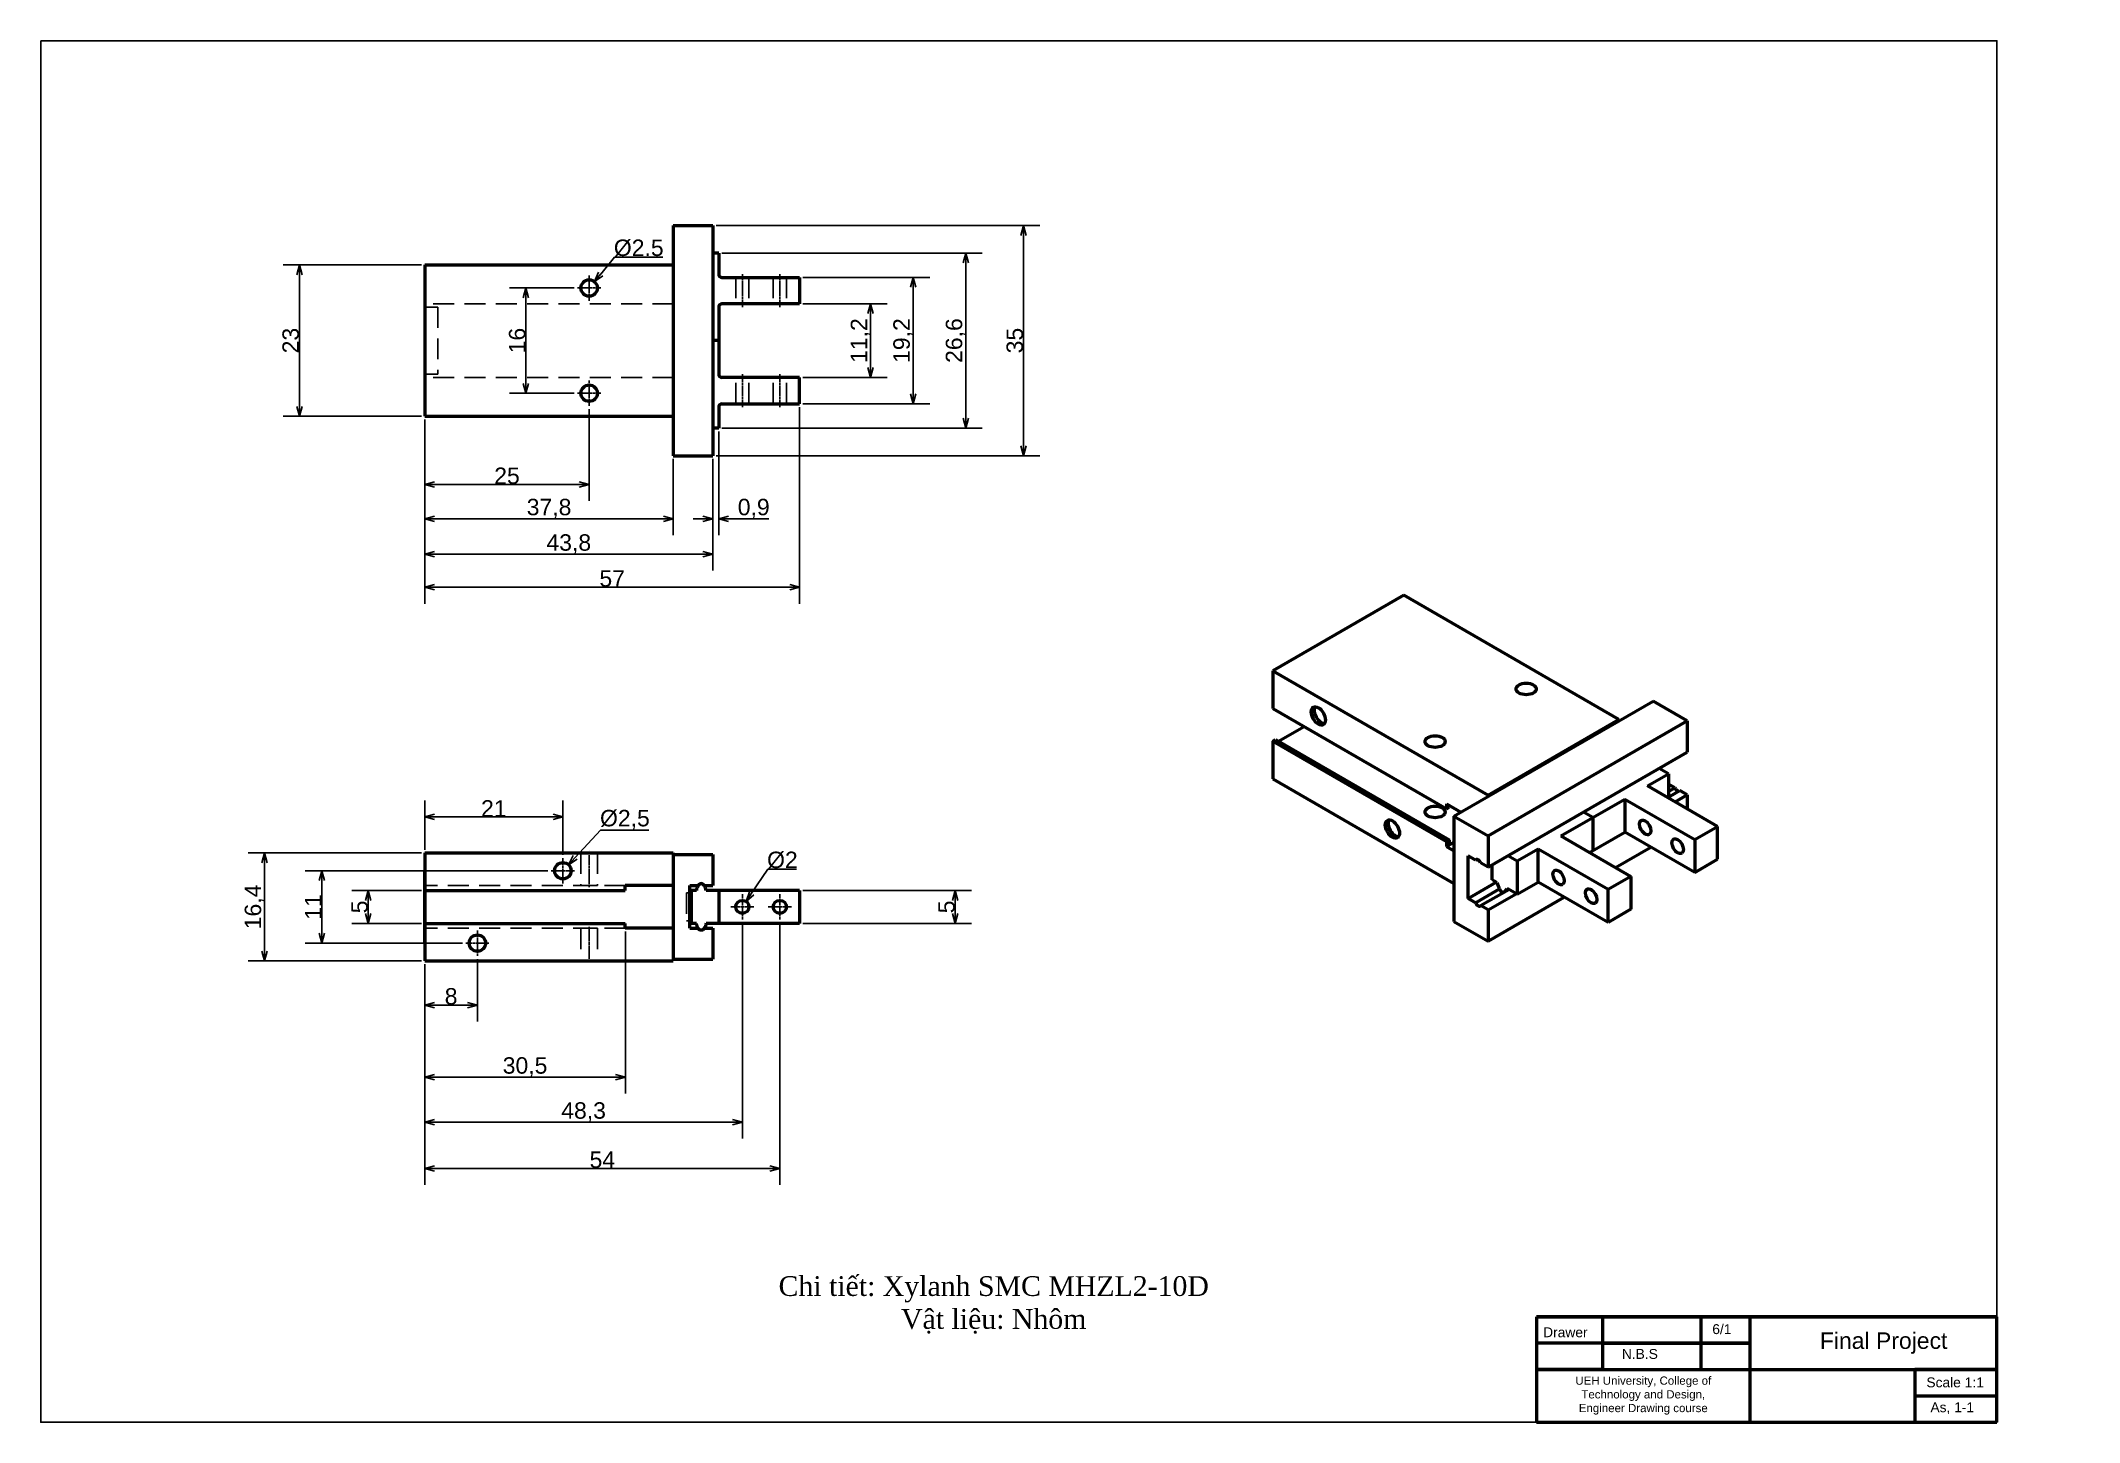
# Model space of a CAD drawing. Header units: inches. Extents: x 632 to 5727, y -9589 to -3994.
# Drawn here: x 5107 to 5727, y -5081 to -4661 of the extents above; entities that cross this region are included whole.
import ezdxf

# ---------------------------------------------------------------- set-up
doc = ezdxf.new("R2010")
doc.units = ezdxf.units.IN
doc.header["$MEASUREMENT"] = 0
doc.linetypes.add('CENTER2', pattern=[1.125, 0.75, -0.125, 0.125, -0.125])
doc.linetypes.add('DASHED2', pattern=[9.525, 6.35, -3.175])
for name, color, linetype, lineweight, plot in [('center line', 5, 'CENTER2', 25, False), ('Dimension line', 3, 'Continuous', 25, False), ('hidden line', 10, 'DASHED2', 25, False), ('visible line', 7, 'Continuous', 50, False)]:
    doc.layers.add(name, color=color, linetype=linetype, lineweight=lineweight, plot=plot)
doc.styles.get("Standard").update_dxf_attribs({"font": 'arial.ttf'})
doc.dimstyles.new('ISO A3', dxfattribs={"dimtxt": 5, "dimasz": 3, "dimexe": 5, "dimexo": 1, "dimgap": 0.09, "dimtad": 1, "dimtoh": 1, "dimdec": 0, "dimzin": 0, "dimdsep": 46, "dimtxsty": 'Standard', "dimblk": 'OPEN30', "dimcen": 0.09, "dimclrd": 256, "dimclre": 256, "dimadec": 0, "dimazin": 0, "dimtfac": 1, "dimtdec": 0, "dimtofl": 0, "dimtmove": 0, "dimatfit": 3, "dimldrblk": 'OPEN30', "dimfxl": 1, "dimtolj": 1, "dimtzin": 0, "dimarcsym": 0})

msp = doc.modelspace()

# ---------------------------------------------------------------- texts
at = {"color": 1, "insert": (5326.99853, -5036.33922), "char_height": 6, "attachment_point": 1}
msp.add_mtext_dynamic_manual_height_columns('\\pxqc;{\\fTimes New Roman|b0|i0|c0|p18;\\C256;Chi tiết: Xylanh SMC MHZL2-10D\\PVật liệu: Nhôm}', width=139.8295877, gutter_width=1, heights=[0], dxfattribs=at)
at = {"layer": 'Dimension line', "insert": (5564.0443, -5051.89671), "char_height": 3, "attachment_point": 1}
msp.add_mtext_dynamic_manual_height_columns('{\\C0;Drawer}', width=33.9958744, gutter_width=25, heights=[2.28621], dxfattribs=at)
at = {"layer": 'visible line', "attachment_point": 1}
for s, width, heights, insert, char_height in [('6/1', 33.9958744, [2.28621], (5615.49162, -5050.93612), 3), ('Final Project', 49.9491703, [0], (5648.19519, -5053.43418), 5), ('N.B.S', 33.9958744, [2.28621], (5587.99144, -5058.47194), 3), ('\\pxqc;UEH University, College of Technology and Design, \\PEngineer Drawing course ', 58.9083844, [19.15756], (5565.04174, -5066.83423), 2.5), ('Scale 1:1', 33.9958744, [2.28621], (5680.61649, -5067.12128), 3), ('As, 1-1', 33.9958744, [2.28621], (5681.84835, -5074.69144), 3)]:
    msp.add_mtext_dynamic_manual_height_columns(s, width=width, gutter_width=25, heights=heights, dxfattribs=dict(at, insert=insert, char_height=char_height))

# ---------------------------------------------------------------- blocks, each defined once
blk = doc.blocks.new('_Open30')
at = {"color": 0, "linetype": 'ByBlock', "lineweight": -2}
for p, q in [((-1, 0.27), (0, 0)), ((0, 0), (-1, -0.27)), ((0, 0), (-1, 0))]:
    blk.add_line(p, q, dxfattribs=at)
blk = doc.blocks.new('*D234')
at = {"layer": 'Defpoints', "color": 0, "transparency": 16777216}
for p in [(5223.86, -4728.88), (5185.73, -4774.88), (5223.86, -4774.88)]:
    blk.add_point(p, dxfattribs=at)
at = {"layer": 'Dimension line', "lineweight": -2, "transparency": 16777216}
for p, q in [((5222.86, -4728.88), (5180.73, -4728.88)), ((5185.73, -4731.88), (5185.73, -4771.88)), ((5222.86, -4774.88), (5180.73, -4774.88))]:
    blk.add_line(p, q, dxfattribs=at)
at = {"layer": 'Dimension line', "lineweight": -2, "transparency": 16777216, "xscale": 3, "yscale": 3, "zscale": 3}
for p, rotation in [((5185.73, -4728.88), 90), ((5185.73, -4774.88), 270)]:
    blk.add_blockref('_Open30', p, dxfattribs=dict(at, rotation=rotation))
at = {"layer": 'Dimension line', "color": 0, "transparency": 16777216, "insert": (5183.08, -4751.88), "char_height": 5, "attachment_point": 5, "rotation": 90}
blk.add_mtext('\\A1;23', dxfattribs=at)
blk = doc.blocks.new('*D235')
at = {"layer": 'Defpoints', "color": 0, "transparency": 16777216}
for p in [(5273.86, -4771.75), (5223.86, -4774.88), (5273.86, -4795.65)]:
    blk.add_point(p, dxfattribs=at)
at = {"layer": 'Dimension line', "lineweight": -2, "transparency": 16777216}
for p, q in [((5273.86, -4772.75), (5273.86, -4800.65)), ((5223.86, -4775.88), (5223.86, -4800.65)), ((5226.86, -4795.65), (5270.86, -4795.65))]:
    blk.add_line(p, q, dxfattribs=at)
at = {"layer": 'Dimension line', "lineweight": -2, "transparency": 16777216, "xscale": 3, "yscale": 3, "zscale": 3, "rotation": 180}
blk.add_blockref('_Open30', (5223.86, -4795.65), dxfattribs=at)
at = {"layer": 'Dimension line', "lineweight": -2, "transparency": 16777216, "xscale": 3, "yscale": 3, "zscale": 3}
blk.add_blockref('_Open30', (5273.86, -4795.65), dxfattribs=at)
at = {"layer": 'Dimension line', "color": 0, "transparency": 16777216, "insert": (5248.86, -4793.01), "char_height": 5, "width": 7.1453, "attachment_point": 5}
blk.add_mtext('\\A1;25', dxfattribs=at)
blk = doc.blocks.new('*D236')
at = {"layer": 'Defpoints', "color": 0, "transparency": 16777216}
for p in [(5223.86, -4774.88), (5299.46, -4786.88), (5299.46, -4806.05)]:
    blk.add_point(p, dxfattribs=at)
at = {"layer": 'Dimension line', "lineweight": -2, "transparency": 16777216}
for p, q in [((5223.86, -4775.88), (5223.86, -4811.05)), ((5299.46, -4787.88), (5299.46, -4811.05)), ((5226.86, -4806.05), (5296.46, -4806.05))]:
    blk.add_line(p, q, dxfattribs=at)
at = {"layer": 'Dimension line', "lineweight": -2, "transparency": 16777216, "xscale": 3, "yscale": 3, "zscale": 3, "rotation": 180}
blk.add_blockref('_Open30', (5223.86, -4806.05), dxfattribs=at)
at = {"layer": 'Dimension line', "lineweight": -2, "transparency": 16777216, "xscale": 3, "yscale": 3, "zscale": 3}
blk.add_blockref('_Open30', (5299.46, -4806.05), dxfattribs=at)
at = {"layer": 'Dimension line', "color": 0, "transparency": 16777216, "insert": (5261.66, -4802.95), "char_height": 5, "width": 7.118, "attachment_point": 5}
blk.add_mtext('\\A1;37,8', dxfattribs=at)
blk = doc.blocks.new('*D237')
at = {"layer": 'Defpoints', "color": 0, "transparency": 16777216}
for p in [(5223.86, -4774.88), (5311.46, -4786.88), (5311.46, -4816.83)]:
    blk.add_point(p, dxfattribs=at)
at = {"layer": 'Dimension line', "lineweight": -2, "transparency": 16777216}
for p, q in [((5223.86, -4775.88), (5223.86, -4821.83)), ((5311.46, -4787.88), (5311.46, -4821.83)), ((5226.86, -4816.83), (5308.46, -4816.83))]:
    blk.add_line(p, q, dxfattribs=at)
at = {"layer": 'Dimension line', "lineweight": -2, "transparency": 16777216, "xscale": 3, "yscale": 3, "zscale": 3, "rotation": 180}
blk.add_blockref('_Open30', (5223.86, -4816.83), dxfattribs=at)
at = {"layer": 'Dimension line', "lineweight": -2, "transparency": 16777216, "xscale": 3, "yscale": 3, "zscale": 3}
blk.add_blockref('_Open30', (5311.46, -4816.83), dxfattribs=at)
at = {"layer": 'Dimension line', "color": 0, "transparency": 16777216, "insert": (5267.66, -4813.73), "char_height": 5, "attachment_point": 5}
blk.add_mtext('\\A1;43,8', dxfattribs=at)
blk = doc.blocks.new('*D238')
at = {"layer": 'Defpoints', "color": 0, "transparency": 16777216}
for p in [(5313.26, -4778.48), (5311.46, -4786.88), (5311.46, -4806.05)]:
    blk.add_point(p, dxfattribs=at)
at = {"layer": 'Dimension line', "lineweight": -2, "transparency": 16777216}
for p, q in [((5313.26, -4779.48), (5313.26, -4811.05)), ((5311.46, -4787.88), (5311.46, -4811.05)), ((5308.46, -4806.05), (5305.46, -4806.05)), ((5316.26, -4806.05), (5328.55, -4806.05))]:
    blk.add_line(p, q, dxfattribs=at)
at = {"layer": 'Dimension line', "lineweight": -2, "transparency": 16777216, "xscale": 3, "yscale": 3, "zscale": 3}
blk.add_blockref('_Open30', (5311.46, -4806.05), dxfattribs=at)
at = {"layer": 'Dimension line', "lineweight": -2, "transparency": 16777216, "xscale": 3, "yscale": 3, "zscale": 3, "rotation": 180}
blk.add_blockref('_Open30', (5313.26, -4806.05), dxfattribs=at)
at = {"layer": 'Dimension line', "color": 0, "transparency": 16777216, "insert": (5323.91, -4802.95), "char_height": 5, "width": 3.3117, "attachment_point": 5}
blk.add_mtext('\\A1;0,9', dxfattribs=at)
blk = doc.blocks.new('*D239')
at = {"layer": 'Defpoints', "color": 0, "transparency": 16777216}
for p in [(5275.45, -4733.95), (5272.27, -4737.81)]:
    blk.add_point(p, dxfattribs=at)
at = {"layer": 'Dimension line', "lineweight": -2, "transparency": 16777216}
for p, q in [((5281.56, -4726.54), (5277.36, -4731.64)), ((5296.23, -4726.54), (5281.56, -4726.54)), ((5273.77, -4735.88), (5273.95, -4735.88)), ((5273.86, -4735.97), (5273.86, -4735.79))]:
    blk.add_line(p, q, dxfattribs=at)
at = {"layer": 'Dimension line', "lineweight": -2, "transparency": 16777216, "xscale": 3, "yscale": 3, "zscale": 3, "rotation": 230.511507049415}
blk.add_blockref('_Open30', (5275.45, -4733.95), dxfattribs=at)
at = {"layer": 'Dimension line', "color": 0, "transparency": 16777216, "insert": (5288.94, -4723.75), "char_height": 5, "attachment_point": 5}
blk.add_mtext('\\A1;%%C2.5', dxfattribs=at)
blk = doc.blocks.new('*D240')
at = {"layer": 'Defpoints', "color": 0, "transparency": 16777216}
for p in [(5337.86, -4740.68), (5337.86, -4763.08), (5359.48, -4763.08)]:
    blk.add_point(p, dxfattribs=at)
at = {"layer": 'Dimension line', "lineweight": -2, "transparency": 16777216}
for p, q in [((5338.86, -4740.68), (5364.48, -4740.68)), ((5359.48, -4743.68), (5359.48, -4760.08)), ((5338.86, -4763.08), (5364.48, -4763.08))]:
    blk.add_line(p, q, dxfattribs=at)
at = {"layer": 'Dimension line', "lineweight": -2, "transparency": 16777216, "xscale": 3, "yscale": 3, "zscale": 3}
for p, rotation in [((5359.48, -4740.68), 90), ((5359.48, -4763.08), 270)]:
    blk.add_blockref('_Open30', p, dxfattribs=dict(at, rotation=rotation))
at = {"layer": 'Dimension line', "color": 0, "transparency": 16777216, "insert": (5356.39, -4751.88), "char_height": 5, "width": 5.7265, "attachment_point": 5, "rotation": 90}
blk.add_mtext('\\A1;11,2', dxfattribs=at)
blk = doc.blocks.new('*D241')
at = {"layer": 'Defpoints', "color": 0, "transparency": 16777216}
for p in [(5337.86, -4732.68), (5337.86, -4771.08), (5372.44, -4771.08)]:
    blk.add_point(p, dxfattribs=at)
at = {"layer": 'Dimension line', "lineweight": -2, "transparency": 16777216}
for p, q in [((5338.86, -4732.68), (5377.44, -4732.68)), ((5372.44, -4735.68), (5372.44, -4768.08)), ((5338.86, -4771.08), (5377.44, -4771.08))]:
    blk.add_line(p, q, dxfattribs=at)
at = {"layer": 'Dimension line', "lineweight": -2, "transparency": 16777216, "xscale": 3, "yscale": 3, "zscale": 3}
for p, rotation in [((5372.44, -4732.68), 90), ((5372.44, -4771.08), 270)]:
    blk.add_blockref('_Open30', p, dxfattribs=dict(at, rotation=rotation))
at = {"layer": 'Dimension line', "color": 0, "transparency": 16777216, "insert": (5369.34, -4751.88), "char_height": 5, "attachment_point": 5, "rotation": 90}
blk.add_mtext('\\A1;19,2', dxfattribs=at)
blk = doc.blocks.new('*D242')
at = {"layer": 'Defpoints', "color": 0, "transparency": 16777216}
for p in [(5313.26, -4725.28), (5313.26, -4778.48), (5388.39, -4778.48)]:
    blk.add_point(p, dxfattribs=at)
at = {"layer": 'Dimension line', "lineweight": -2, "transparency": 16777216}
for p, q in [((5314.26, -4725.28), (5393.39, -4725.28)), ((5388.39, -4728.28), (5388.39, -4775.48)), ((5314.26, -4778.48), (5393.39, -4778.48))]:
    blk.add_line(p, q, dxfattribs=at)
at = {"layer": 'Dimension line', "lineweight": -2, "transparency": 16777216, "xscale": 3, "yscale": 3, "zscale": 3}
for p, rotation in [((5388.39, -4725.28), 90), ((5388.39, -4778.48), 270)]:
    blk.add_blockref('_Open30', p, dxfattribs=dict(at, rotation=rotation))
at = {"layer": 'Dimension line', "color": 0, "transparency": 16777216, "insert": (5385.29, -4751.88), "char_height": 5, "attachment_point": 5, "rotation": 90}
blk.add_mtext('\\A1;26,6', dxfattribs=at)
blk = doc.blocks.new('*D243')
at = {"layer": 'Defpoints', "color": 0, "transparency": 16777216}
for p in [(5311.46, -4716.88), (5311.46, -4786.88), (5405.99, -4786.88)]:
    blk.add_point(p, dxfattribs=at)
at = {"layer": 'Dimension line', "lineweight": -2, "transparency": 16777216}
for p, q in [((5312.46, -4716.88), (5410.99, -4716.88)), ((5405.99, -4719.88), (5405.99, -4783.88)), ((5312.46, -4786.88), (5410.99, -4786.88))]:
    blk.add_line(p, q, dxfattribs=at)
at = {"layer": 'Dimension line', "lineweight": -2, "transparency": 16777216, "xscale": 3, "yscale": 3, "zscale": 3}
for p, rotation in [((5405.99, -4716.88), 90), ((5405.99, -4786.88), 270)]:
    blk.add_blockref('_Open30', p, dxfattribs=dict(at, rotation=rotation))
at = {"layer": 'Dimension line', "color": 0, "transparency": 16777216, "insert": (5403.34, -4751.88), "char_height": 5, "attachment_point": 5, "rotation": 90}
blk.add_mtext('\\A1;35', dxfattribs=at)
blk = doc.blocks.new('*D244')
at = {"layer": 'Defpoints', "color": 0, "transparency": 16777216}
for p in [(5265.86, -4896.71), (5223.86, -4907.67), (5265.86, -4909.2)]:
    blk.add_point(p, dxfattribs=at)
at = {"layer": 'Dimension line', "lineweight": -2, "transparency": 16777216}
for p, q in [((5223.86, -4906.67), (5223.86, -4891.71)), ((5265.86, -4908.2), (5265.86, -4891.71)), ((5226.86, -4896.71), (5262.86, -4896.71))]:
    blk.add_line(p, q, dxfattribs=at)
at = {"layer": 'Dimension line', "lineweight": -2, "transparency": 16777216, "xscale": 3, "yscale": 3, "zscale": 3, "rotation": 180}
blk.add_blockref('_Open30', (5223.86, -4896.71), dxfattribs=at)
at = {"layer": 'Dimension line', "lineweight": -2, "transparency": 16777216, "xscale": 3, "yscale": 3, "zscale": 3}
blk.add_blockref('_Open30', (5265.86, -4896.71), dxfattribs=at)
at = {"layer": 'Dimension line', "color": 0, "transparency": 16777216, "insert": (5244.86, -4894.11), "char_height": 5, "width": 7.3124, "attachment_point": 5}
blk.add_mtext('\\A1;21', dxfattribs=at)
blk = doc.blocks.new('*D245')
at = {"layer": 'Defpoints', "color": 0, "transparency": 16777216}
for p in [(5223.86, -4919.07), (5206.65, -4929.07), (5223.86, -4929.07)]:
    blk.add_point(p, dxfattribs=at)
at = {"layer": 'Dimension line', "lineweight": -2, "transparency": 16777216}
for p, q in [((5222.86, -4919.07), (5201.65, -4919.07)), ((5206.65, -4922.07), (5206.65, -4926.07)), ((5222.86, -4929.07), (5201.65, -4929.07))]:
    blk.add_line(p, q, dxfattribs=at)
at = {"layer": 'Dimension line', "lineweight": -2, "transparency": 16777216, "xscale": 3, "yscale": 3, "zscale": 3}
for p, rotation in [((5206.65, -4919.07), 90), ((5206.65, -4929.07), 270)]:
    blk.add_blockref('_Open30', p, dxfattribs=dict(at, rotation=rotation))
at = {"layer": 'Dimension line', "color": 0, "transparency": 16777216, "insert": (5204.02, -4924.07), "char_height": 5, "attachment_point": 5, "rotation": 90}
blk.add_mtext('\\A1;5', dxfattribs=at)
blk = doc.blocks.new('*D246')
at = {"layer": 'Defpoints', "color": 0, "transparency": 16777216}
for p in [(5262.33, -4913.07), (5192.52, -4935.07), (5236.33, -4935.07)]:
    blk.add_point(p, dxfattribs=at)
at = {"layer": 'Dimension line', "lineweight": -2, "transparency": 16777216}
for p, q in [((5261.33, -4913.07), (5187.52, -4913.07)), ((5192.52, -4916.07), (5192.52, -4932.07)), ((5235.33, -4935.07), (5187.52, -4935.07))]:
    blk.add_line(p, q, dxfattribs=at)
at = {"layer": 'Dimension line', "lineweight": -2, "transparency": 16777216, "xscale": 3, "yscale": 3, "zscale": 3}
for p, rotation in [((5192.52, -4913.07), 90), ((5192.52, -4935.07), 270)]:
    blk.add_blockref('_Open30', p, dxfattribs=dict(at, rotation=rotation))
at = {"layer": 'Dimension line', "color": 0, "transparency": 16777216, "insert": (5189.92, -4924.07), "char_height": 5, "attachment_point": 5, "rotation": 90}
blk.add_mtext('\\A1;11', dxfattribs=at)
blk = doc.blocks.new('*D247')
at = {"layer": 'Defpoints', "color": 0, "transparency": 16777216}
for p in [(5223.86, -4907.67), (5175.13, -4940.47), (5223.86, -4940.47)]:
    blk.add_point(p, dxfattribs=at)
at = {"layer": 'Dimension line', "lineweight": -2, "transparency": 16777216}
for p, q in [((5222.86, -4907.67), (5170.13, -4907.67)), ((5175.13, -4910.67), (5175.13, -4937.47)), ((5222.86, -4940.47), (5170.13, -4940.47))]:
    blk.add_line(p, q, dxfattribs=at)
at = {"layer": 'Dimension line', "lineweight": -2, "transparency": 16777216, "xscale": 3, "yscale": 3, "zscale": 3}
for p, rotation in [((5175.13, -4907.67), 90), ((5175.13, -4940.47), 270)]:
    blk.add_blockref('_Open30', p, dxfattribs=dict(at, rotation=rotation))
at = {"layer": 'Dimension line', "color": 0, "transparency": 16777216, "insert": (5172.04, -4924.07), "char_height": 5, "attachment_point": 5, "rotation": 90}
blk.add_mtext('\\A1;16,4', dxfattribs=at)
blk = doc.blocks.new('*D248')
at = {"layer": 'Defpoints', "color": 0, "transparency": 16777216}
for p in [(5223.86, -4940.47), (5239.86, -4938.93), (5239.86, -4953.92)]:
    blk.add_point(p, dxfattribs=at)
at = {"layer": 'Dimension line', "lineweight": -2, "transparency": 16777216}
for p, q in [((5223.86, -4941.47), (5223.86, -4958.92)), ((5239.86, -4939.93), (5239.86, -4958.92)), ((5226.86, -4953.92), (5236.86, -4953.92))]:
    blk.add_line(p, q, dxfattribs=at)
at = {"layer": 'Dimension line', "lineweight": -2, "transparency": 16777216, "xscale": 3, "yscale": 3, "zscale": 3, "rotation": 180}
blk.add_blockref('_Open30', (5223.86, -4953.92), dxfattribs=at)
at = {"layer": 'Dimension line', "lineweight": -2, "transparency": 16777216, "xscale": 3, "yscale": 3, "zscale": 3}
blk.add_blockref('_Open30', (5239.86, -4953.92), dxfattribs=at)
at = {"layer": 'Dimension line', "color": 0, "transparency": 16777216, "insert": (5231.86, -4951.28), "char_height": 5, "attachment_point": 5}
blk.add_mtext('\\A1;8', dxfattribs=at)
blk = doc.blocks.new('*D249')
at = {"layer": 'Defpoints', "color": 0, "transparency": 16777216}
for p in [(5284.86, -4930.57), (5223.86, -4940.47), (5284.86, -4975.82)]:
    blk.add_point(p, dxfattribs=at)
at = {"layer": 'Dimension line', "lineweight": -2, "transparency": 16777216}
for p, q in [((5284.86, -4931.57), (5284.86, -4980.82)), ((5223.86, -4941.47), (5223.86, -4980.82)), ((5226.86, -4975.82), (5281.86, -4975.82))]:
    blk.add_line(p, q, dxfattribs=at)
at = {"layer": 'Dimension line', "lineweight": -2, "transparency": 16777216, "xscale": 3, "yscale": 3, "zscale": 3, "rotation": 180}
blk.add_blockref('_Open30', (5223.86, -4975.82), dxfattribs=at)
at = {"layer": 'Dimension line', "lineweight": -2, "transparency": 16777216, "xscale": 3, "yscale": 3, "zscale": 3}
blk.add_blockref('_Open30', (5284.86, -4975.82), dxfattribs=at)
at = {"layer": 'Dimension line', "color": 0, "transparency": 16777216, "insert": (5254.36, -4972.73), "char_height": 5, "attachment_point": 5}
blk.add_mtext('\\A1;30,5', dxfattribs=at)
blk = doc.blocks.new('*D250')
at = {"layer": 'Defpoints', "color": 0, "transparency": 16777216}
for p in [(5320.46, -4927.93), (5223.86, -4940.47), (5320.46, -4989.52)]:
    blk.add_point(p, dxfattribs=at)
at = {"layer": 'Dimension line', "lineweight": -2, "transparency": 16777216}
for p, q in [((5320.46, -4928.93), (5320.46, -4994.52)), ((5223.86, -4941.47), (5223.86, -4994.52)), ((5226.86, -4989.52), (5317.46, -4989.52))]:
    blk.add_line(p, q, dxfattribs=at)
at = {"layer": 'Dimension line', "lineweight": -2, "transparency": 16777216, "xscale": 3, "yscale": 3, "zscale": 3, "rotation": 180}
blk.add_blockref('_Open30', (5223.86, -4989.52), dxfattribs=at)
at = {"layer": 'Dimension line', "lineweight": -2, "transparency": 16777216, "xscale": 3, "yscale": 3, "zscale": 3}
blk.add_blockref('_Open30', (5320.46, -4989.52), dxfattribs=at)
at = {"layer": 'Dimension line', "color": 0, "transparency": 16777216, "insert": (5272.16, -4986.42), "char_height": 5, "attachment_point": 5}
blk.add_mtext('\\A1;48,3', dxfattribs=at)
blk = doc.blocks.new('*D251')
at = {"layer": 'Defpoints', "color": 0, "transparency": 16777216}
for p in [(5331.86, -4927.93), (5223.86, -4940.47), (5331.86, -5003.6)]:
    blk.add_point(p, dxfattribs=at)
at = {"layer": 'Dimension line', "lineweight": -2, "transparency": 16777216}
for p, q in [((5331.86, -4928.93), (5331.86, -5008.6)), ((5223.86, -4941.47), (5223.86, -5008.6)), ((5226.86, -5003.6), (5328.86, -5003.6))]:
    blk.add_line(p, q, dxfattribs=at)
at = {"layer": 'Dimension line', "lineweight": -2, "transparency": 16777216, "xscale": 3, "yscale": 3, "zscale": 3, "rotation": 180}
blk.add_blockref('_Open30', (5223.86, -5003.6), dxfattribs=at)
at = {"layer": 'Dimension line', "lineweight": -2, "transparency": 16777216, "xscale": 3, "yscale": 3, "zscale": 3}
blk.add_blockref('_Open30', (5331.86, -5003.6), dxfattribs=at)
at = {"layer": 'Dimension line', "color": 0, "transparency": 16777216, "insert": (5277.86, -5000.96), "char_height": 5, "attachment_point": 5}
blk.add_mtext('\\A1;54', dxfattribs=at)
blk = doc.blocks.new('*D252')
at = {"layer": 'Defpoints', "color": 0, "transparency": 16777216}
for p in [(5321.58, -4922.41), (5319.34, -4925.72)]:
    blk.add_point(p, dxfattribs=at)
at = {"layer": 'Dimension line', "lineweight": -2, "transparency": 16777216}
for p, q in [((5328.2, -4912.63), (5323.26, -4919.92)), ((5336.97, -4912.63), (5328.2, -4912.63)), ((5320.37, -4924.07), (5320.55, -4924.07)), ((5320.46, -4924.16), (5320.46, -4923.98))]:
    blk.add_line(p, q, dxfattribs=at)
at = {"layer": 'Dimension line', "lineweight": -2, "transparency": 16777216, "xscale": 3, "yscale": 3, "zscale": 3, "rotation": 235.9257803928069}
blk.add_blockref('_Open30', (5321.58, -4922.41), dxfattribs=at)
at = {"layer": 'Dimension line', "color": 0, "transparency": 16777216, "insert": (5332.63, -4909.85), "char_height": 5, "attachment_point": 5}
blk.add_mtext('\\A1;%%C2', dxfattribs=at)
blk = doc.blocks.new('*D253')
at = {"layer": 'Defpoints', "color": 0, "transparency": 16777216}
for p in [(5264.16, -4914.9), (5267.56, -4911.23)]:
    blk.add_point(p, dxfattribs=at)
at = {"layer": 'Dimension line', "lineweight": -2, "transparency": 16777216}
for p, q in [((5277.35, -4900.7), (5269.6, -4909.04)), ((5292.02, -4900.7), (5277.35, -4900.7)), ((5265.77, -4913.07), (5265.95, -4913.07)), ((5265.86, -4913.16), (5265.86, -4912.98))]:
    blk.add_line(p, q, dxfattribs=at)
at = {"layer": 'Dimension line', "lineweight": -2, "transparency": 16777216, "xscale": 3, "yscale": 3, "zscale": 3, "rotation": 227.1067112890929}
blk.add_blockref('_Open30', (5267.56, -4911.23), dxfattribs=at)
at = {"layer": 'Dimension line', "color": 0, "transparency": 16777216, "insert": (5284.73, -4897.53), "char_height": 5, "attachment_point": 5}
blk.add_mtext('\\A1;%%C2,5', dxfattribs=at)
blk = doc.blocks.new('*D254')
at = {"layer": 'Defpoints', "color": 0, "transparency": 16777216}
for p in [(5270.33, -4735.88), (5254.63, -4767.88), (5270.33, -4767.88)]:
    blk.add_point(p, dxfattribs=at)
at = {"layer": 'Dimension line', "lineweight": -2, "transparency": 16777216}
for p, q in [((5269.33, -4735.88), (5249.63, -4735.88)), ((5254.63, -4738.88), (5254.63, -4764.88)), ((5269.33, -4767.88), (5249.63, -4767.88))]:
    blk.add_line(p, q, dxfattribs=at)
at = {"layer": 'Dimension line', "lineweight": -2, "transparency": 16777216, "xscale": 3, "yscale": 3, "zscale": 3}
for p, rotation in [((5254.63, -4735.88), 90), ((5254.63, -4767.88), 270)]:
    blk.add_blockref('_Open30', p, dxfattribs=dict(at, rotation=rotation))
at = {"layer": 'Dimension line', "color": 0, "transparency": 16777216, "insert": (5251.98, -4751.88), "char_height": 5, "attachment_point": 5, "rotation": 90}
blk.add_mtext('\\A1;16', dxfattribs=at)
blk = doc.blocks.new('*D255')
at = {"layer": 'Defpoints', "color": 0, "transparency": 16777216}
for p in [(5337.86, -4771.08), (5223.86, -4774.88), (5337.86, -4826.87)]:
    blk.add_point(p, dxfattribs=at)
at = {"layer": 'Dimension line', "lineweight": -2, "transparency": 16777216}
for p, q in [((5337.86, -4772.08), (5337.86, -4831.87)), ((5223.86, -4775.88), (5223.86, -4831.87)), ((5226.86, -4826.87), (5334.86, -4826.87))]:
    blk.add_line(p, q, dxfattribs=at)
at = {"layer": 'Dimension line', "lineweight": -2, "transparency": 16777216, "xscale": 3, "yscale": 3, "zscale": 3, "rotation": 180}
blk.add_blockref('_Open30', (5223.86, -4826.87), dxfattribs=at)
at = {"layer": 'Dimension line', "lineweight": -2, "transparency": 16777216, "xscale": 3, "yscale": 3, "zscale": 3}
blk.add_blockref('_Open30', (5337.86, -4826.87), dxfattribs=at)
at = {"layer": 'Dimension line', "color": 0, "transparency": 16777216, "insert": (5280.86, -4824.24), "char_height": 5, "attachment_point": 5}
blk.add_mtext('\\A1;57', dxfattribs=at)
blk = doc.blocks.new('*D256')
at = {"layer": 'Defpoints', "color": 0, "transparency": 16777216}
for p in [(5337.86, -4919.07), (5337.86, -4929.07), (5385.2, -4929.07)]:
    blk.add_point(p, dxfattribs=at)
at = {"layer": 'Dimension line', "lineweight": -2, "transparency": 16777216}
for p, q in [((5338.86, -4919.07), (5390.2, -4919.07)), ((5385.2, -4922.07), (5385.2, -4926.07)), ((5338.86, -4929.07), (5390.2, -4929.07))]:
    blk.add_line(p, q, dxfattribs=at)
at = {"layer": 'Dimension line', "lineweight": -2, "transparency": 16777216, "xscale": 3, "yscale": 3, "zscale": 3}
for p, rotation in [((5385.2, -4919.07), 90), ((5385.2, -4929.07), 270)]:
    blk.add_blockref('_Open30', p, dxfattribs=dict(at, rotation=rotation))
at = {"layer": 'Dimension line', "color": 0, "transparency": 16777216, "insert": (5382.57, -4924.07), "char_height": 5, "attachment_point": 5, "rotation": 90}
blk.add_mtext('\\A1;5', dxfattribs=at)

# ---------------------------------------------------------------- dimensions: what is measured, and where the dimension line sits
at = {"layer": 'Dimension line'}
for base, p1, p2, text, picture, middle in [((5405.9875, -4786.88219), (5311.45943, -4716.88219), (5311.45943, -4786.88219), '35', '*D243', (5403.34293, -4751.88219)), ((5185.72885, -4774.88219), (5223.85943, -4728.88219), (5223.85943, -4774.88219), '23', '*D234', (5183.08428, -4751.88219)), ((5388.38784, -4778.48219), (5313.25943, -4725.28219), (5313.25943, -4778.48219), '26,6', '*D242', (5385.29306, -4751.88219)), ((5254.62714, -4767.88219), (5270.32878, -4735.88219), (5270.32878, -4767.88219), '16', '*D254', (5251.98428, -4751.88219)), ((5372.43827, -4771.08219), (5337.85943, -4732.68219), (5337.85943, -4771.08219), '19,2', '*D241', (5369.34349, -4751.88219)), ((5359.48023, -4763.08219), (5337.85943, -4740.68219), (5337.85943, -4763.08219), '11,2', '*D240', (5356.38546, -4751.88219)), ((5175.13282, -4940.46644), (5223.85943, -4907.66644), (5223.85943, -4940.46644), '16,4', '*D247', (5172.03804, -4924.06644)), ((5192.52369, -4935.06644), (5262.32878, -4913.06644), (5236.32878, -4935.06644), '11', '*D246', (5189.92346, -4924.06644)), ((5206.65294, -4929.06644), (5223.85943, -4919.06644), (5223.85943, -4929.06644), '5', '*D245', (5204.02031, -4924.06644)), ((5385.20136, -4929.06644), (5337.85943, -4919.06644), (5337.85943, -4929.06644), '5', '*D256', (5382.56873, -4924.06644))]:
    dim = msp.add_linear_dim(base=base, p1=p1, p2=p2, angle=90, text=text, dimstyle='ISO A3', dxfattribs=at)
    dim.commit()
    dim.dimension.update_dxf_attribs({"geometry": picture, "text_midpoint": middle})
for p1, p2, text, picture, middle in [((5272.26962, -4737.81157), (5275.44924, -4733.95281), '%%C2.5', '*D239', (5288.93983, -4726.53733)), ((5264.15784, -4914.898), (5267.56102, -4911.23489), '%%C2,5', '*D253', (5284.72565, -4900.70316)), ((5319.3389, -4925.72307), (5321.57996, -4922.40982), '%%C2', '*D252', (5332.63394, -4912.62942))]:
    dim = msp.add_diameter_dim_2p(p1=p1, p2=p2, text=text, dimstyle='ISO A3', dxfattribs=at)
    dim.commit()
    dim.dimension.update_dxf_attribs({"geometry": picture, "text_midpoint": middle, "dimtype": 163})
for base, p1, p2, text, picture, middle in [((5337.85943, -4826.8693), (5223.85943, -4774.88219), (5337.85943, -4771.08219), '57', '*D255', (5280.85943, -4824.23667)), ((5273.85943, -4795.648), (5223.85943, -4774.88219), (5273.85943, -4771.74784), '25', '*D235', (5248.85943, -4793.00514)), ((5299.45943, -4806.04617), (5223.85943, -4774.88219), (5299.45943, -4786.88219), '37,8', '*D236', (5261.65943, -4802.9514)), ((5311.45943, -4816.82606), (5223.85943, -4774.88219), (5311.45943, -4786.88219), '43,8', '*D237', (5267.65943, -4813.73128)), ((5265.85943, -4896.70705), (5223.85943, -4907.66644), (5265.85943, -4909.20079), '21', '*D244', (5244.85943, -4894.10682)), ((5320.45943, -4989.51734), (5223.85943, -4940.46644), (5320.45943, -4927.93209), '48,3', '*D250', (5272.15943, -4986.42257)), ((5331.85943, -5003.59592), (5223.85943, -4940.46644), (5331.85943, -4927.93209), '54', '*D251', (5277.85943, -5000.96329)), ((5284.85943, -4975.82002), (5223.85943, -4940.46644), (5284.85943, -4930.56644), '30,5', '*D249', (5254.35943, -4972.72525)), ((5239.85943, -4953.9249), (5223.85943, -4940.46644), (5239.85943, -4938.93209), '8', '*D248', (5231.85943, -4951.28204))]:
    dim = msp.add_linear_dim(base=base, p1=p1, p2=p2, text=text, dimstyle='ISO A3', dxfattribs=at)
    dim.commit()
    dim.dimension.update_dxf_attribs({"geometry": picture, "text_midpoint": middle})
dim = msp.add_linear_dim(base=(5311.45943, -4806.04617), p1=(5313.25943, -4778.48219), p2=(5311.45943, -4786.88219), text='0,9', dimstyle='ISO A3', dxfattribs=at)
dim.commit()
dim.dimension.update_dxf_attribs({"geometry": '*D238', "text_midpoint": (5323.90605, -4806.04617), "dimtype": 160})

# ---------------------------------------------------------------- linework, layer by layer
msp.add_lwpolyline([(5107.04876, -4660.73081), (5702.04876, -4660.73081), (5702.04876, -5080.73081), (5107.04876, -5080.73081)], close=True)
at = {"layer": 'center line'}
for p, q in [((5270.32878, -4735.88219), (5277.39008, -4735.88219)), ((5273.85943, -4739.74784), (5273.85943, -4732.01653)), ((5320.45943, -4731.68219), (5320.45943, -4741.68219)), ((5331.85943, -4731.68219), (5331.85943, -4741.68219)), ((5270.32878, -4767.88219), (5277.39008, -4767.88219)), ((5273.85943, -4764.01653), (5273.85943, -4771.74784)), ((5320.45943, -4772.08219), (5320.45943, -4762.08219)), ((5331.85943, -4772.08219), (5331.85943, -4762.08219)), ((5265.85943, -4916.93209), (5265.85943, -4909.20079)), ((5273.85943, -4918.05244), (5273.85943, -4907.04513)), ((5262.32878, -4913.06644), (5269.39008, -4913.06644)), ((5320.45943, -4927.93209), (5320.45943, -4920.20079)), ((5331.85943, -4927.93209), (5331.85943, -4920.20079)), ((5316.92878, -4924.06644), (5323.99008, -4924.06644)), ((5328.32878, -4924.06644), (5335.39008, -4924.06644)), ((5236.32878, -4935.06644), (5243.39008, -4935.06644)), ((5239.85943, -4938.93209), (5239.85943, -4931.20079)), ((5273.85943, -4930.13271), (5273.85943, -4940.46644, -50.12735))]:
    msp.add_line(p, q, dxfattribs=at)
at = {"layer": 'hidden line'}
for p, q in [((5318.45943, -4732.68219), (5318.45943, -4740.68219)), ((5322.45943, -4732.68219), (5322.45943, -4740.68219)), ((5329.85943, -4732.68219), (5329.85943, -4740.68219)), ((5333.85943, -4732.68219), (5333.85943, -4740.68219)), ((5299.45943, -4740.68219), (5223.85943, -4740.68219)), ((5227.85943, -4741.68219), (5223.85943, -4741.68219)), ((5227.85943, -4741.68219), (5227.85943, -4762.08219)), ((5227.85943, -4762.08219), (5223.85943, -4762.08219)), ((5299.45943, -4763.08219), (5223.85943, -4763.08219)), ((5318.45943, -4771.08219), (5318.45943, -4763.08219)), ((5322.45943, -4771.08219), (5322.45943, -4763.08219)), ((5329.85943, -4771.08219), (5329.85943, -4763.08219)), ((5333.85943, -4771.08219), (5333.85943, -4763.08219)), ((5271.35943, -4907.66644), (5271.35943, -4917.56644)), ((5276.35943, -4907.66644), (5276.35943, -4917.56644)), ((5284.85943, -4917.56644), (5223.85943, -4917.56644)), ((5271.35943, -4917.56644), (5276.35943, -4917.56644)), ((5304.45943, -4919.81644), (5303.45943, -4919.81644)), ((5304.45943, -4919.81644), (5303.45943, -4919.81644)), ((5303.45943, -4919.81644), (5303.45943, -4928.31644)), ((5304.45943, -4928.31644), (5303.45943, -4928.31644)), ((5304.45943, -4928.31644), (5303.45943, -4928.31644)), ((5284.85943, -4930.56644), (5223.85943, -4930.56644)), ((5271.35943, -4930.56644), (5271.35943, -4940.46644)), ((5271.35943, -4930.56644), (5276.35943, -4930.56644)), ((5276.35943, -4930.56644), (5276.35943, -4940.46644))]:
    msp.add_line(p, q, dxfattribs=at)
at = {"layer": 'visible line'}
for p, q in [((5299.45943, -4716.88219), (5311.45943, -4716.88219)), ((5299.45943, -4716.88219), (5299.45943, -4786.88219)), ((5311.45943, -4716.88219), (5311.45943, -4786.88219)), ((5223.85943, -4728.88219), (5223.85943, -4774.88219)), ((5223.85943, -4728.88219), (5273.85943, -4728.88219)), ((5273.85943, -4728.88219), (5299.45943, -4728.88219)), ((5313.25943, -4725.28219), (5311.45943, -4725.28219)), ((5313.25943, -4725.28219), (5313.25943, -4731.68219)), ((5314.25943, -4732.68219), (5337.85943, -4732.68219)), ((5337.85943, -4732.68219), (5337.85943, -4740.68219)), ((5313.25943, -4741.68219), (5313.25943, -4762.08219)), ((5337.85943, -4740.68219), (5314.25943, -4740.68219)), ((5313.25943, -4751.88219), (5311.45943, -4751.88219)), ((5337.85943, -4763.08219), (5314.25943, -4763.08219)), ((5337.85943, -4771.08219), (5337.85943, -4763.08219)), ((5313.25943, -4772.08219), (5313.25943, -4778.48219)), ((5313.75943, -4771.08219, -8478.0196), (5313.75943, -4771.08219, -9050.91971)), ((5314.25943, -4771.08219), (5337.85943, -4771.08219)), ((5223.85943, -4774.88219), (5273.85943, -4774.88219)), ((5273.85943, -4774.88219), (5299.45943, -4774.88219)), ((5313.25943, -4778.48219), (5311.45943, -4778.48219)), ((5299.45943, -4786.88219), (5311.45943, -4786.88219)), ((5521.63863, -4829.29652), (5481.80146, -4852.29652)), ((5587.11015, -4867.09652), (5521.63863, -4829.29652)), ((5481.80146, -4852.29652), (5481.80146, -4863.69652)), ((5481.80146, -4852.29652), (5547.27298, -4890.09652)), ((5481.80146, -4863.69652), (5534.62901, -4894.19652)), ((5536.88068, -4896.49652), (5597.50245, -4861.49652)), ((5547.27298, -4890.09652), (5587.11015, -4867.09652)), ((5587.11015, -4867.09652), (5587.11015, -4867.49652)), ((5607.89476, -4867.49652), (5597.50245, -4861.49652)), ((5481.80146, -4873.69652), (5482.66749, -4873.19652)), ((5482.66749, -4873.19652), (5535.49504, -4903.69652)), ((5483.53351, -4873.69652), (5491.32774, -4869.19652)), ((5547.27298, -4902.49652), (5607.89476, -4867.49652)), ((5607.89476, -4867.49652), (5607.89476, -4876.99652)), ((5481.80146, -4873.69652), (5481.80146, -4885.09652)), ((5481.80146, -4873.69652), (5534.62901, -4904.19652)), ((5547.27298, -4911.99652), (5607.89476, -4876.99652)), ((5481.80146, -4885.09652), (5536.88068, -4916.89652)), ((5595.7704, -4887.29652), (5602.17899, -4883.59652)), ((5602.17899, -4883.59652), (5599.32111, -4881.94652)), ((5602.17899, -4883.59652), (5602.17899, -4890.99652)), ((5547.27298, -4890.09652), (5547.27298, -4890.49652)), ((5569.44323, -4902.49652), (5588.8422, -4891.29652)), ((5588.8422, -4891.29652), (5610.14643, -4903.59652)), ((5588.8422, -4891.29652), (5588.8422, -4901.29652)), ((5617.07463, -4899.59652), (5595.7704, -4887.29652)), ((5604.11367, -4887.81351), (5602.17899, -4886.69652)), ((5602.17899, -4888.93049), (5604.11367, -4887.81351)), ((5602.17899, -4890.66255), (5605.61367, -4888.67953)), ((5604.17085, -4892.14652), (5607.89476, -4889.99652)), ((5607.89476, -4889.99652), (5605.61367, -4888.67953)), ((5607.89476, -4889.99652), (5607.89476, -4894.29652)), ((5534.62901, -4892.69652), (5534.62901, -4894.19652)), ((5534.62901, -4892.69652), (5539.04574, -4895.24652)), ((5534.62901, -4894.19652), (5535.49504, -4893.69652)), ((5535.49504, -4893.69652), (5535.49504, -4893.19652)), ((5536.88068, -4896.49652), (5547.27298, -4902.49652)), ((5536.88068, -4896.49652), (5536.88068, -4928.49652)), ((5579.14272, -4896.89652), (5576.28483, -4895.24652)), ((5579.14272, -4896.89652), (5579.14272, -4906.89652)), ((5534.62901, -4904.19652), (5535.49504, -4903.69652)), ((5534.62901, -4904.19652), (5534.62901, -4905.69652)), ((5534.62901, -4905.69652), (5536.88068, -4904.39652)), ((5535.49504, -4903.69652), (5535.49504, -4905.19652)), ((5547.27298, -4902.49652), (5547.27298, -4911.99652)), ((5569.44323, -4902.49652), (5590.74746, -4914.79652)), ((5578.10349, -4907.49652), (5588.8422, -4901.29652)), ((5610.14643, -4913.59652), (5588.8422, -4901.29652)), ((5610.14643, -4903.59652), (5617.07463, -4899.59652)), ((5610.14643, -4903.59652), (5610.14643, -4913.59652)), ((5617.07463, -4909.59652), (5617.07463, -4899.59652)), ((5223.85943, -4907.66644), (5299.45943, -4907.66644)), ((5223.85943, -4907.66644), (5223.85943, -4940.46644)), ((5299.45943, -4907.66644), (5299.45943, -4940.46644)), ((5299.45943, -4908.16644), (5311.45943, -4908.16644)), ((5311.45943, -4908.16644), (5311.45943, -4917.56644)), ((5534.62901, -4905.69652), (5536.88068, -4906.99652)), ((5543.49258, -4909.81391), (5541.2108, -4908.49652)), ((5541.2108, -4921.49652), (5541.2108, -4908.49652)), ((5543.49258, -4909.81391), (5543.80957, -4909.63089)), ((5547.27298, -4911.99652), (5544.99258, -4910.67993)), ((5556.10644, -4910.19652), (5553.24856, -4908.54652)), ((5562.51503, -4906.49652), (5556.10644, -4910.19652)), ((5556.10644, -4910.19652), (5556.10644, -4920.19652)), ((5583.81925, -4918.79652), (5562.51503, -4906.49652)), ((5562.51503, -4916.49652), (5562.51503, -4906.49652)), ((5586.07092, -4912.09652), (5596.80963, -4905.89652)), ((5610.14643, -4913.59652), (5617.07463, -4909.59652)), ((5223.85943, -4935.06644), (5223.85943, -4913.06644)), ((5223.85943, -4913.06644), (5223.85943, -4935.06644)), ((5541.2108, -4921.49652), (5549.78445, -4916.54652)), ((5548.48542, -4915.79652), (5548.48542, -4911.29652)), ((5549.90048, -4916.61351), (5548.48542, -4915.79652)), ((5556.10644, -4920.19652), (5562.51503, -4916.49652)), ((5583.81925, -4928.79652), (5562.51503, -4916.49652)), ((5590.74746, -4914.79652), (5583.81925, -4918.79652)), ((5590.74746, -4914.79652), (5590.74746, -4924.79652)), ((5223.85943, -4929.06644), (5223.85943, -4919.06644)), ((5223.85943, -4919.06644), (5284.85943, -4919.06644)), ((5299.45943, -4917.56644), (5284.85943, -4917.56644)), ((5284.85943, -4919.06644), (5284.85943, -4917.56644)), ((5299.45943, -4917.56644), (5299.45943, -4930.56644)), ((5304.45943, -4917.56644), (5307.04291, -4917.56644)), ((5304.45943, -4930.56644), (5304.45943, -4917.56644)), ((5306.45943, -4919.06644), (5304.45943, -4919.06644)), ((5306.45943, -4919.06644), (5304.45943, -4919.06644)), ((5304.95943, -4929.06644), (5304.95943, -4919.06644)), ((5308.87594, -4917.56644), (5311.45943, -4917.56644)), ((5337.85943, -4919.06644), (5309.45943, -4919.06644)), ((5311.45943, -4919.06644), (5309.45943, -4919.06644)), ((5313.25943, -4919.06644), (5313.25943, -4929.06644)), ((5337.85943, -4919.06644), (5337.85943, -4929.06644)), ((5543.49189, -4922.81351), (5541.2108, -4921.49652)), ((5543.49189, -4922.81351), (5550.76651, -4918.61351)), ((5544.99189, -4923.67953), (5553.56554, -4918.72953)), ((5547.27298, -4924.99652), (5555.84663, -4920.04652)), ((5547.27298, -4934.49652), (5570.48246, -4921.09652)), ((5556.10644, -4920.19652), (5553.13253, -4918.47953)), ((5583.81925, -4928.79652), (5583.81925, -4918.79652)), ((5223.85943, -4929.06644), (5284.85943, -4929.06644)), ((5284.85943, -4930.56644), (5284.85943, -4929.06644)), ((5306.45943, -4929.06644), (5304.45943, -4929.06644)), ((5306.45943, -4929.06644), (5304.45943, -4929.06644)), ((5337.85943, -4929.06644), (5309.45943, -4929.06644)), ((5311.45943, -4929.06644), (5309.45943, -4929.06644)), ((5536.88068, -4928.49652), (5547.27298, -4934.49652)), ((5547.27298, -4924.99652), (5544.99189, -4923.67953)), ((5544.99189, -4923.67953), (5544.99328, -4923.68033)), ((5547.27298, -4924.99652), (5547.27298, -4934.49652)), ((5590.74746, -4924.79652), (5583.81925, -4928.79652)), ((5299.45943, -4930.56644), (5284.85943, -4930.56644)), ((5304.45943, -4930.56644), (5307.04291, -4930.56644)), ((5308.87594, -4930.56644), (5311.45943, -4930.56644)), ((5311.45943, -4930.56644), (5311.45943, -4939.96644)), ((5223.85943, -4940.46644), (5299.45943, -4940.46644)), ((5223.85943, -4940.46644), (5239.85943, -4940.46644)), ((5299.45943, -4939.96644), (5311.45943, -4939.96644)), ((5562.04876, -5048.73081), (5702.04876, -5048.73081))]:
    msp.add_line(p, q, dxfattribs=at)
at = {"layer": 'visible line', "lineweight": 50}
for p, q in [((5702.04876, -5048.73081), (5562.04876, -5048.73081)), ((5562.04876, -5048.73081), (5562.04876, -5080.73081)), ((5612.04876, -5048.73081), (5582.04876, -5048.73081)), ((5612.04876, -5048.73081), (5582.04876, -5048.73081)), ((5582.04876, -5048.73081), (5582.04876, -5064.73081)), ((5627.04876, -5048.73081), (5612.04876, -5048.73081)), ((5627.04876, -5048.73081), (5612.04876, -5048.73081)), ((5612.04876, -5048.73081), (5612.04876, -5064.73081)), ((5627.04876, -5080.73081), (5627.04876, -5048.73081)), ((5702.04876, -5080.73081), (5702.04876, -5048.73081)), ((5627.04876, -5056.73081), (5562.04876, -5056.73081)), ((5582.04876, -5056.73081), (5627.04876, -5056.73081)), ((5582.04876, -5064.73081), (5562.04876, -5064.73081)), ((5562.04876, -5064.73081), (5627.04876, -5064.73081)), ((5627.04876, -5064.73081), (5702.04876, -5064.73081)), ((5702.04876, -5064.73081), (5677.04876, -5064.73081)), ((5677.04876, -5064.73081), (5677.04876, -5080.73081)), ((5677.04876, -5072.73081), (5702.04876, -5072.73081)), ((5562.04876, -5080.73081), (5702.04876, -5080.73081)), ((5562.04876, -5080.73081), (5627.04876, -5080.73081))]:
    msp.add_line(p, q, dxfattribs=at)
at = {"layer": 'visible line'}
for centre, radius in [((5273.85943, -4735.88219), 2.5), ((5273.85943, -4767.88219), 2.5), ((5265.85943, -4913.06644), 2.5), ((5320.45943, -4924.06644), 2), ((5331.85943, -4924.06644), 2), ((5239.85943, -4935.06644), 2.5)]:
    msp.add_circle(centre, radius, dxfattribs=at)
for centre, start, end in [((5314.25943, -4731.68219), 180, 270), ((5314.25943, -4741.68219), 90, 180), ((5314.25943, -4762.08219), 180, 270), ((5314.25943, -4772.08219), 90, 180)]:
    msp.add_arc(centre, 1, start, end, dxfattribs=at)
for centre, major_axis in [((5558.87772, -4857.79652), (-3.06186, 0)), ((5495.65787, -4865.99652), (1.53093, -2.65165)), ((5531.16491, -4873.79652), (-3.06186, 0)), ((5518.17453, -4900.39652), (1.53093, -2.65165)), ((5531.16491, -4895.19652), (-3.06186, 0)), ((5595.07758, -4899.89652), (1.22474, -2.12132)), ((5604.95027, -4905.59652), (1.22474, -2.12132)), ((5568.75041, -4915.09652), (1.22474, -2.12132)), ((5578.6231, -4920.79652), (1.22474, -2.12132))]:
    msp.add_ellipse(centre, major_axis=major_axis, ratio=0.577350269, dxfattribs=at)
for centre, major_axis, start_param, end_param in [((5496.52389, -4865.49652), (1.53093, -2.65165), 3.428349206, 5.996428755), ((5604.86367, -4887.74652), (0.61237, -1.06066), 4.450589593, 6.544984695), ((5519.04055, -4899.89652), (1.53093, -2.65165), 3.428349206, 5.996428755), ((5544.24258, -4910.74692), (0.61237, -1.06066), 1.308996939, 3.403392041), ((5544.24189, -4922.74652), (0.61237, -1.06066), 4.450589593, 6.544984695)]:
    msp.add_ellipse(centre, major_axis=major_axis, ratio=0.577350269, start_param=start_param, end_param=end_param, dxfattribs=at)
for points in [[(5309.45943, -4919.06644), (5308.87594, -4917.56644), (5307.95943, -4916.96644), (5307.04291, -4917.56644), (5306.45943, -4919.06644)], [(5309.45943, -4929.06644), (5308.87594, -4930.56644), (5307.95943, -4931.16644), (5307.04291, -4930.56644), (5306.45943, -4929.06644)]]:
    msp.add_spline(points, degree=3, dxfattribs=at)
msp.add_open_spline([(5549.90048, -4916.61351), (5550.17216, -4917.29129), (5550.57033, -4918.28463), (5551.17856, -4919.38891), (5551.75314, -4919.70327), (5551.94952, -4919.66255)], degree=3, knots=[0, 0, 0, 0, 1.089724736, 1.597051374, 1.91346168, 1.91346168, 1.91346168, 1.91346168], dxfattribs=at)
msp.add_open_spline([(5552.26651, -4919.47953), (5552.62051, -4919.18362), (5552.87652, -4918.83158), (5553.13253, -4918.47953)], degree=3, dxfattribs=at)

msp.set_redraw_order([(e.dxf.handle, doc.entitydb.next_handle()) for e in msp.query("TEXT MTEXT ATTDEF DIMENSION ARC_DIMENSION")])  # texts and dimensions are drawn at this point

doc.saveas('drawing.dxf')
